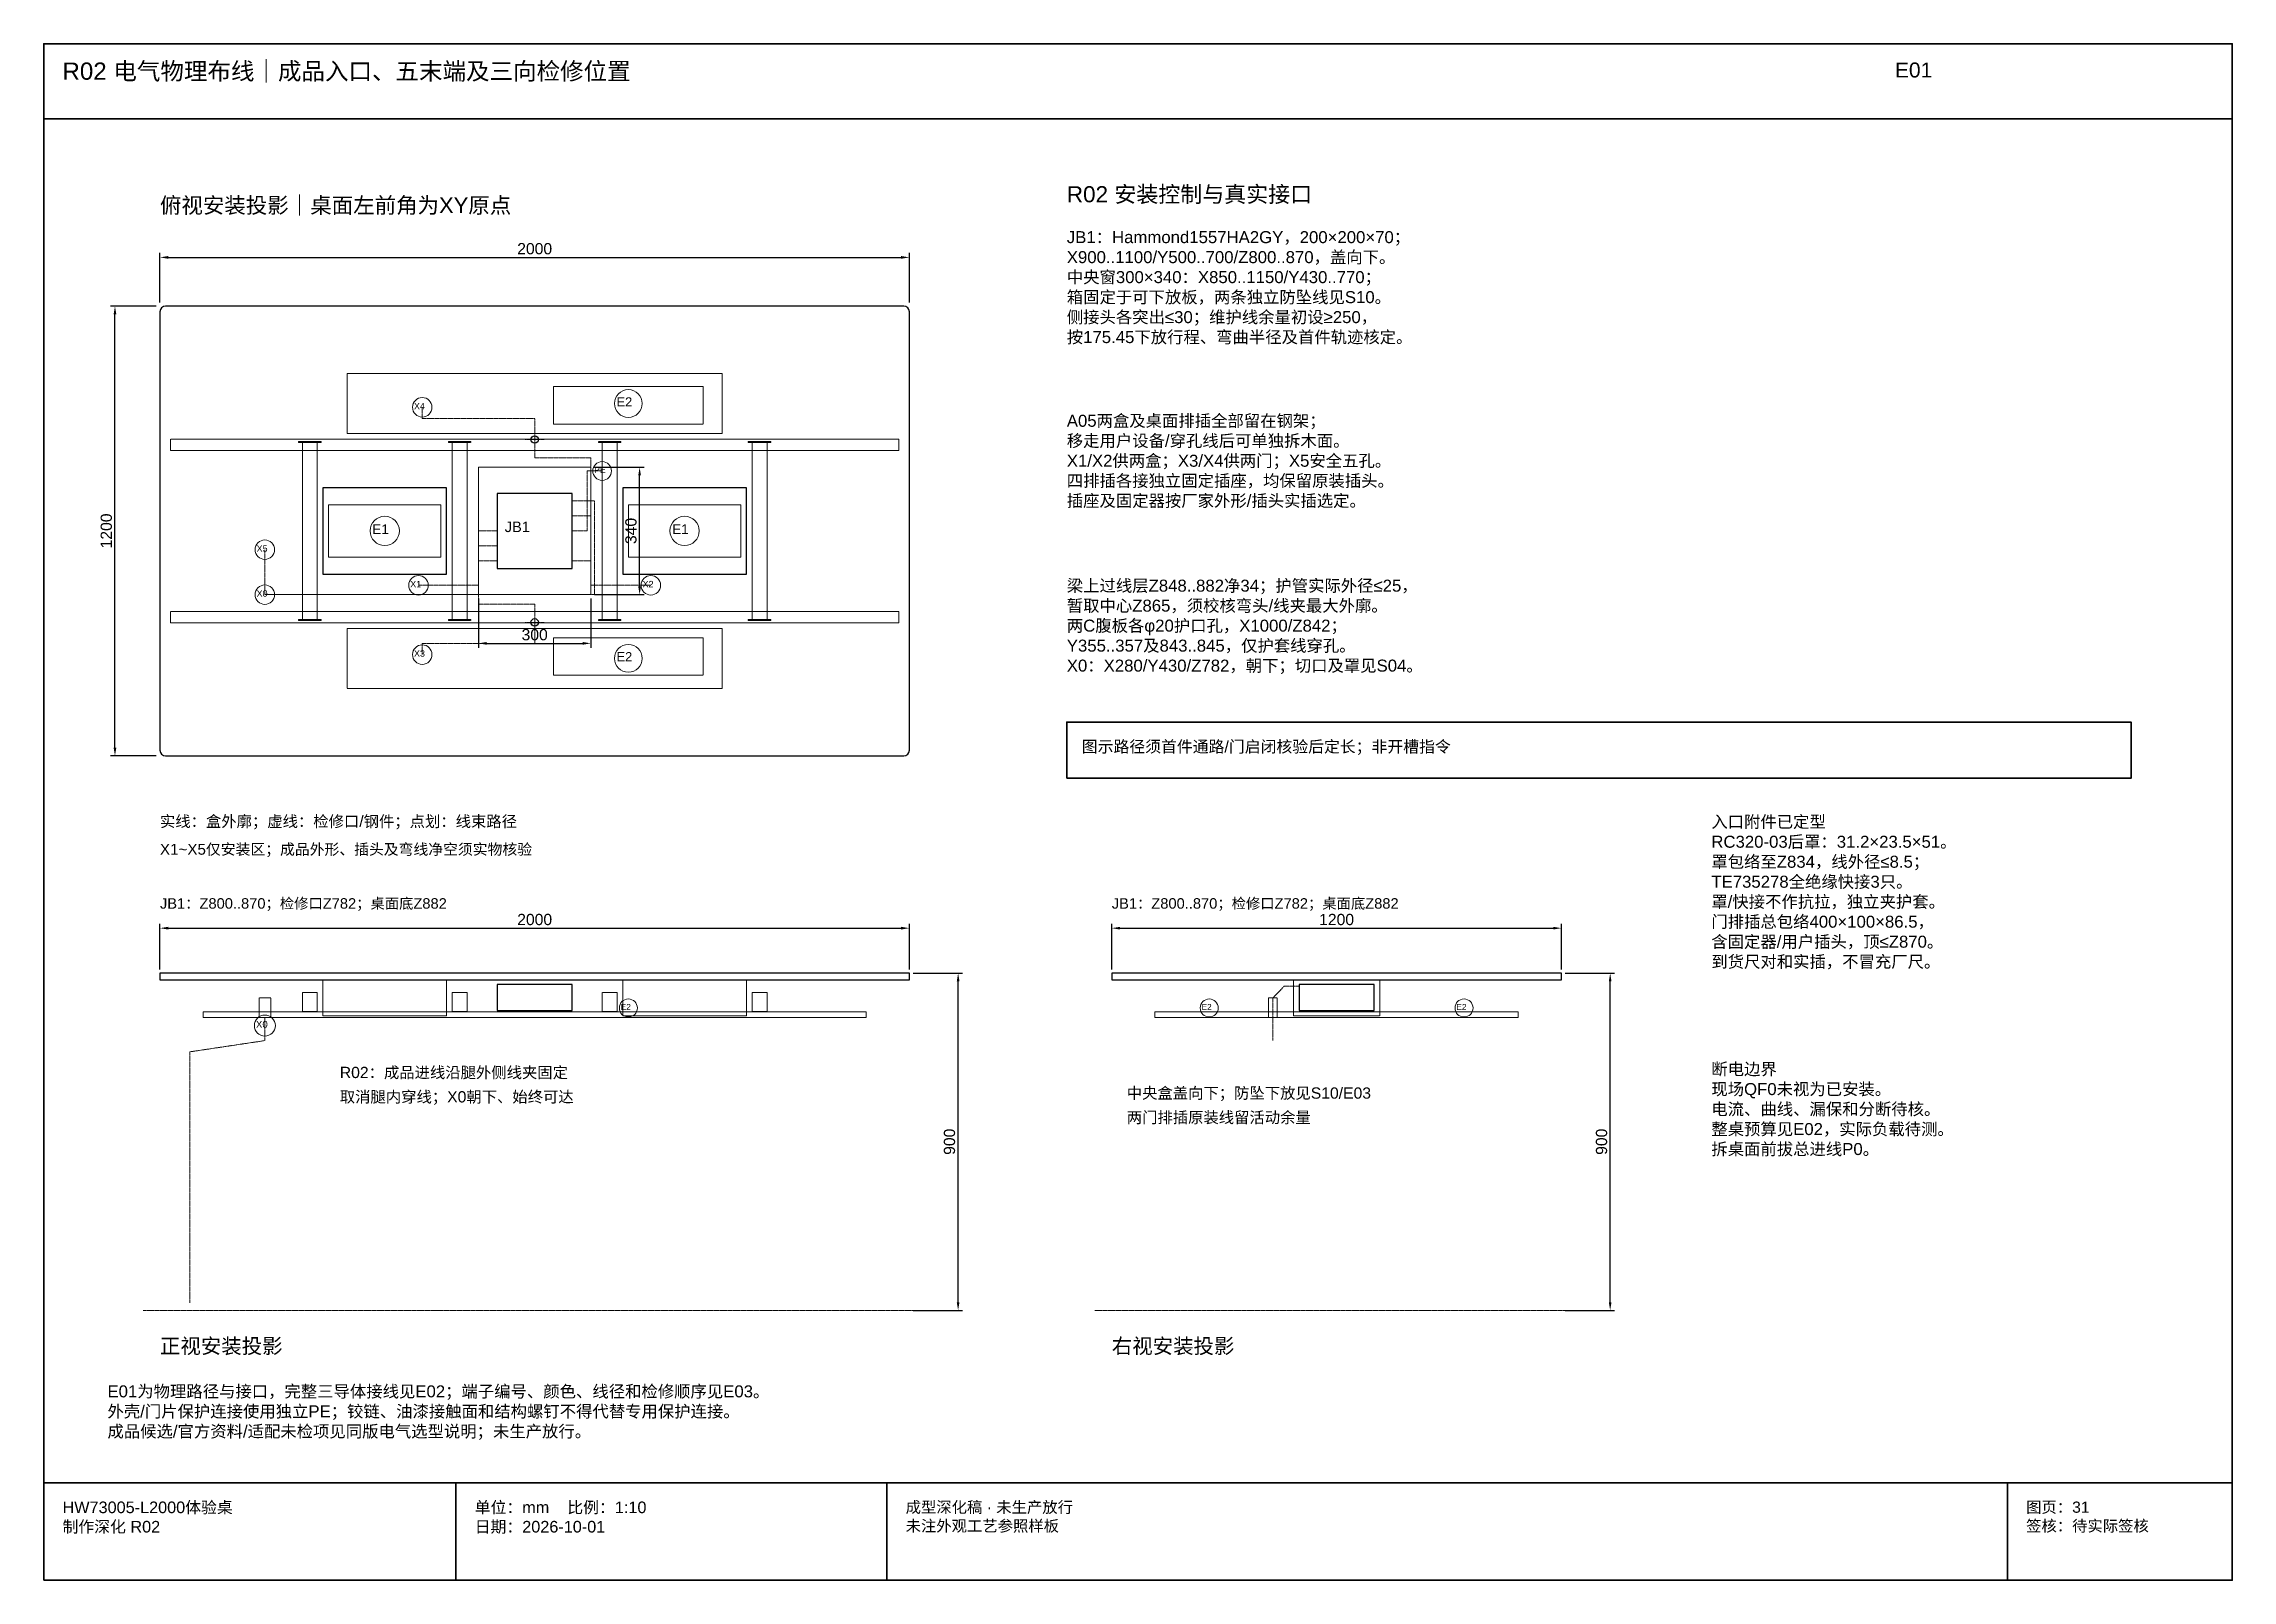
# Model space of a CAD drawing. Header units: millimetres. Extents: x 50 to 432208, y 2 to 4150.
# Drawn here: x 360050 to 365890, y 50 to 4150 of the extents above; entities that cross this region are included whole.
import ezdxf

# ---------------------------------------------------------------- set-up
doc = ezdxf.new("R2010")
doc.units = ezdxf.units.MM
doc.linetypes.add('CENTER', pattern=[5.08, 3.175, -0.635, 0.635, -0.635])
doc.linetypes.add('DASHED', pattern=[1.524, 1.27, -0.254])
for name, color, linetype, lineweight in [('CENTER', 8, 'CENTER', 13), ('DIM', 7, 'Continuous', 13), ('FRAME', 7, 'Continuous', 35), ('HIDDEN', 8, 'DASHED', 13), ('NOTE', 7, 'Continuous', 18), ('OUTLINE', 7, 'Continuous', 25)]:
    doc.layers.add(name, color=color, linetype=linetype, lineweight=lineweight)
doc.styles.add('CN', font='Arial Unicode.ttf')
doc.dimstyles.new('D10', dxfattribs={"dimtxt": 30, "dimasz": 22, "dimexe": 12, "dimexo": 10, "dimgap": 8, "dimtad": 1, "dimdsep": 46, "dimtxsty": 'CN', "dimcen": 2.5, "dimclrd": 7, "dimclre": 7, "dimclrt": 7, "dimazin": 3, "dimtfac": 1, "dimtmove": 0, "dimatfit": 3})

msp = doc.modelspace()

# ---------------------------------------------------------------- texts
at = {"layer": 'NOTE', "attachment_point": 1, "style": 'CN'}
for s, insert, char_height, width in [('R02 电气物理布线｜成品入口、五末端及三向检修位置', (360100, 4100), 46, 4840), ('E01', (364990, 4100), 40, 900), ('俯视安装投影｜桌面左前角为XY原点', (360360, 3740), 42, 2280), ('R02 安装控制与真实接口', (362780, 3770), 43, 2840), ('JB1：Hammond1557HA2GY，200×200×70；\\PX900..1100/Y500..700/Z800..870，盖向下。\\P中央窗300×340：X850..1150/Y430..770；\\P箱固定于可下放板，两条独立防坠线见S10。\\P侧接头各突出≤30；维护线余量初设≥250，\\P按175.45下放行程、弯曲半径及首件轨迹核定。', (362780, 3650), 32, 2820), ('X4', (361037.9, 3191.7), 17.16, 44.2), ('E2', (361578.55, 3206.65), 24.42, 62.9), ('A05两盒及桌面排插全部留在钢架；\\P移走用户设备/穿孔线后可单独拆木面。\\PX1/X2供两盒；X3/X4供两门；X5安全五孔。\\P四排插各接独立固定插座，均保留原装插头。\\P插座及固定器按厂家外形/插头实插选定。', (362780, 3160), 32, 2820), ('PE', (361518.75, 3021.25), 16.5, 42.5), ('E1', (360926.85, 2867.55), 25.74, 66.3), ('JB1', (361280, 2875), 28, 170), ('E1', (361726.85, 2867.55), 25.74, 66.3), ('X5', (360617.9, 2811.7), 17.16, 44.2), ('X0', (360617.9, 2691.7), 17.16, 44.2), ('X1', (361027.9, 2716.7), 17.16, 44.2), ('X2', (361647.9, 2716.7), 17.16, 44.2), ('梁上过线层Z848..882净34；护管实际外径≤25，\\P暂取中心Z865，须校核弯头/线夹最大外廓。\\P两C腹板各φ20护口孔，X1000/Z842；\\PY355..357及843..845，仅护套线穿孔。\\PX0：X280/Y430/Z782，朝下；切口及罩见S04。', (362780, 2720), 32, 2820), ('X3', (361037.9, 2531.7), 17.16, 44.2), ('E2', (361578.55, 2526.65), 24.42, 62.9), ('图示路径须首件通路/门启闭核验后定长；非开槽指令', (362820, 2290), 31, 2750), ('实线：盒外廓；虚线：检修口/钢件；点划：线束路径', (360360, 2090), 30, 2380), ('入口附件已定型\\PRC320-03后罩：31.2×23.5×51。\\P罩包络至Z834，线外径≤8.5；\\PTE735278全绝缘快接3只。\\P罩/快接不作抗拉，独立夹护套。\\P门排插总包络400×100×86.5，\\P含固定器/用户插头，顶≤Z870。\\P到货尺对和实插，不冒充厂尺。', (364500, 2090), 32, 1250), ('X1~X5仅安装区；成品外形、插头及弯线净空须实物核验', (360360, 2015), 29, 2500), ('JB1：Z800..870；检修口Z782；桌面底Z882', (360360, 1870), 28, 2280), ('JB1：Z800..870；检修口Z782；桌面底Z882', (362900, 1870), 28, 1480), ('E2', (361589.6, 1587.8), 15.84, 40.8), ('E2', (363139.6, 1587.8), 15.84, 40.8), ('E2', (363819.6, 1587.8), 15.84, 40.8), ('X0', (360616.2, 1542.6), 18.48, 47.6), ('R02：成品进线沿腿外侧线夹固定', (360840, 1420), 30, 1640), ('断电边界\\P现场QF0未视为已安装。\\P电流、曲线、漏保和分断待核。\\P整桌预算见E02，实际负载待测。\\P拆桌面前拔总进线P0。', (364500, 1430), 32, 1250), ('取消腿内穿线；X0朝下、始终可达', (360840, 1355), 30, 1640), ('中央盒盖向下；防坠下放见S10/E03', (362940, 1365), 30, 1400), ('两门排插原装线留活动余量', (362940, 1300), 30, 1400), ('正视安装投影', (360360, 695), 40, 2000), ('右视安装投影', (362900, 695), 40, 1200), ('E01为物理路径与接口，完整三导体接线见E02；端子编号、颜色、线径和检修顺序见E03。\\P外壳/门片保护连接使用独立PE；铰链、油漆接触面和结构螺钉不得代替专用保护连接。\\P成品候选/官方资料/适配未检项见同版电气选型说明；未生产放行。', (360220, 570), 32, 5500), ('HW73005-L2000体验桌\\P制作深化 R02', (360100, 260), 31, 1000), ('单位：mm    比例：1:10\\P日期：2026-10-01', (361200, 260), 31, 1050), ('成型深化稿 · 未生产放行\\P未注外观工艺参照样板', (362350, 260), 30, 2890), ('图页：31\\P签核：待实际签核', (365340, 260), 30, 550)]:
    msp.add_mtext(s, dxfattribs=dict(at, insert=insert, char_height=char_height, width=width))

# ---------------------------------------------------------------- dimensions: what is measured, and where the dimension line sits
at = {"layer": 'DIM'}
for base, p1, p2 in [((360360, 3580), (360360, 3450), (362360, 3450)), ((361210, 2550), (361210, 2680), (361510, 2680)), ((360360, 1790), (360360, 1670), (362360, 1670)), ((362900, 1790), (362900, 1670), (364100, 1670))]:
    msp.add_linear_dim(base=base, p1=p1, p2=p2, dimstyle='D10', dxfattribs=at).render()
for base, p1, p2 in [((360240, 2250), (360360, 2250), (360360, 3450)), ((361640, 2680), (361510, 2680), (361510, 3020)), ((362490, 770), (362360, 770), (362360, 1670)), ((364230, 770), (364100, 770), (364100, 1670))]:
    msp.add_linear_dim(base=base, p1=p1, p2=p2, angle=90, dimstyle='D10', dxfattribs=at).render()

# ---------------------------------------------------------------- linework, layer by layer
at = {"layer": 'CENTER'}
for p, q in [((361335, 3094), (361385, 3094)), ((361335, 2606), (361385, 2606)), ((360315, 770), (362405, 770)), ((362855, 770), (364145, 770))]:
    msp.add_line(p, q, dxfattribs=at)
for points in [[(361460, 2890), (361510, 2890), (361510, 3045), (361360, 3045), (361360, 3065), (361360, 3094), (361360, 3150), (361060, 3150), (361060, 3180)], [(361460, 2850), (361500, 2850), (361500, 3010), (361540, 3010)], [(361460, 2930), (361520, 2930), (361520, 2680), (360640, 2680), (360640, 2800), (360640, 2800)], [(361260, 2810), (361210, 2810), (361210, 2705), (361080, 2705), (361050, 2705)], [(361260, 2850), (361210, 2850), (361210, 2655), (361360, 2655), (361360, 2635), (361360, 2606), (361360, 2550), (361060, 2550), (361060, 2520)], [(360640, 2680), (360640, 2680), (360670, 2680), (361210, 2680), (361210, 2770), (361260, 2770)], [(361460, 2770), (361510, 2770), (361510, 2705), (361640, 2705), (361670, 2705)], [(363330, 1490), (363330, 1552), (363330, 1604), (363360, 1635), (363400, 1635)], [(360440, 790), (360440, 1460), (360640, 1490), (360640, 1552)]]:
    msp.add_lwpolyline(points, dxfattribs=at)
at = {"layer": 'FRAME'}
for p, q in [((360050, 3950), (365890, 3950)), ((360050, 310), (365890, 310)), ((361150, 50), (361150, 310)), ((362300, 50), (362300, 310)), ((365290, 50), (365290, 310))]:
    msp.add_line(p, q, dxfattribs=at)
for points in [[(360050, 50), (365890, 50), (365890, 4150), (360050, 4150)], [(362780, 2190), (365620, 2190), (365620, 2340), (362780, 2340)]]:
    msp.add_lwpolyline(points, close=True, dxfattribs=at)
at = {"layer": 'HIDDEN'}
for points in [[(360860, 3110), (361860, 3110), (361860, 3270), (360860, 3270)], [(361410, 3135), (361810, 3135), (361810, 3235), (361410, 3235)], [(360388.5, 3065), (362331.5, 3065), (362331.5, 3095), (360388.5, 3095)], [(360730, 3086), (360790, 3086), (360790, 3089), (360730, 3089)], [(360740, 2614), (360780, 2614), (360780, 3086), (360740, 3086)], [(361130, 3086), (361190, 3086), (361190, 3089), (361130, 3089)], [(361140, 2614), (361180, 2614), (361180, 3086), (361140, 3086)], [(361530, 3086), (361590, 3086), (361590, 3089), (361530, 3089)], [(361540, 2614), (361580, 2614), (361580, 3086), (361540, 3086)], [(361930, 3086), (361990, 3086), (361990, 3089), (361930, 3089)], [(361940, 2614), (361980, 2614), (361980, 3086), (361940, 3086)], [(361210, 2680), (361510, 2680), (361510, 3020), (361210, 3020)], [(360810, 2780), (361110, 2780), (361110, 2920), (360810, 2920)], [(361610, 2780), (361910, 2780), (361910, 2920), (361610, 2920)], [(360388.5, 2605), (362331.5, 2605), (362331.5, 2635), (360388.5, 2635)], [(360730, 2611), (360790, 2611), (360790, 2614), (360730, 2614)], [(360860, 2430), (361860, 2430), (361860, 2590), (360860, 2590)], [(361130, 2611), (361190, 2611), (361190, 2614), (361130, 2614)], [(361530, 2611), (361590, 2611), (361590, 2614), (361530, 2614)], [(361930, 2611), (361990, 2611), (361990, 2614), (361930, 2614)], [(361410, 2465), (361810, 2465), (361810, 2565), (361410, 2565)], [(360795, 1556), (361125, 1556), (361125, 1652), (360795, 1652)], [(361595, 1556), (361925, 1556), (361925, 1652), (361595, 1652)], [(363385, 1556), (363615, 1556), (363615, 1652), (363385, 1652)], [(360624.4, 1552), (360655.6, 1552), (360655.6, 1604), (360624.4, 1604)], [(360740, 1568), (360780, 1568), (360780, 1618), (360740, 1618)], [(361140, 1568), (361180, 1568), (361180, 1618), (361140, 1618)], [(361540, 1568), (361580, 1568), (361580, 1618), (361540, 1618)], [(361940, 1568), (361980, 1568), (361980, 1618), (361940, 1618)], [(363318.25, 1552), (363341.75, 1552), (363341.75, 1604), (363318.25, 1604)], [(360475.3, 1552), (362244.7, 1552), (362244.7, 1567), (360475.3, 1567)], [(363015.3, 1552), (363984.7, 1552), (363984.7, 1567), (363015.3, 1567)]]:
    msp.add_lwpolyline(points, close=True, dxfattribs=at)
at = {"layer": 'NOTE'}
for centre, radius in [((361610, 3190), 37), ((361060, 3180), 26), ((361540, 3010), 25), ((360960, 2850), 39), ((361760, 2850), 39), ((360640, 2800), 26), ((360640, 2680), 26), ((361050, 2705), 26), ((361670, 2705), 26), ((361060, 2520), 26), ((361610, 2510), 37), ((361610, 1577), 24), ((363160, 1577), 24), ((363840, 1577), 24), ((360640, 1530), 28)]:
    msp.add_circle(centre, radius, dxfattribs=at)
at = {"layer": 'OUTLINE'}
for p, q in [((362345, 3450), (360375, 3450)), ((360360, 3435), (360360, 2265)), ((362360, 2265), (362360, 3435)), ((360375, 2250), (362345, 2250))]:
    msp.add_line(p, q, dxfattribs=at)
for points in [[(360795, 2735), (361125, 2735), (361125, 2965), (360795, 2965)], [(361260, 2750), (361460, 2750), (361460, 2950), (361260, 2950)], [(361595, 2735), (361925, 2735), (361925, 2965), (361595, 2965)], [(360360, 1652), (362360, 1652), (362360, 1670), (360360, 1670)], [(361260, 1570), (361460, 1570), (361460, 1640), (361260, 1640)], [(362900, 1652), (364100, 1652), (364100, 1670), (362900, 1670)], [(363400, 1570), (363600, 1570), (363600, 1640), (363400, 1640)]]:
    msp.add_lwpolyline(points, close=True, dxfattribs=at)
for centre in [(361360, 3094), (361360, 2606)]:
    msp.add_circle(centre, 10, dxfattribs=at)
for centre, start, end in [((360375, 3435), 90, 180), ((362345, 3435), 0, 90), ((360375, 2265), 180, 270), ((362345, 2265), 270, 360)]:
    msp.add_arc(centre, 15, start, end, dxfattribs=at)

msp.set_redraw_order([(e.dxf.handle, doc.entitydb.next_handle()) for e in msp.query("TEXT MTEXT ATTDEF DIMENSION ARC_DIMENSION")])  # texts and dimensions are drawn at this point

doc.saveas('drawing.dxf')
